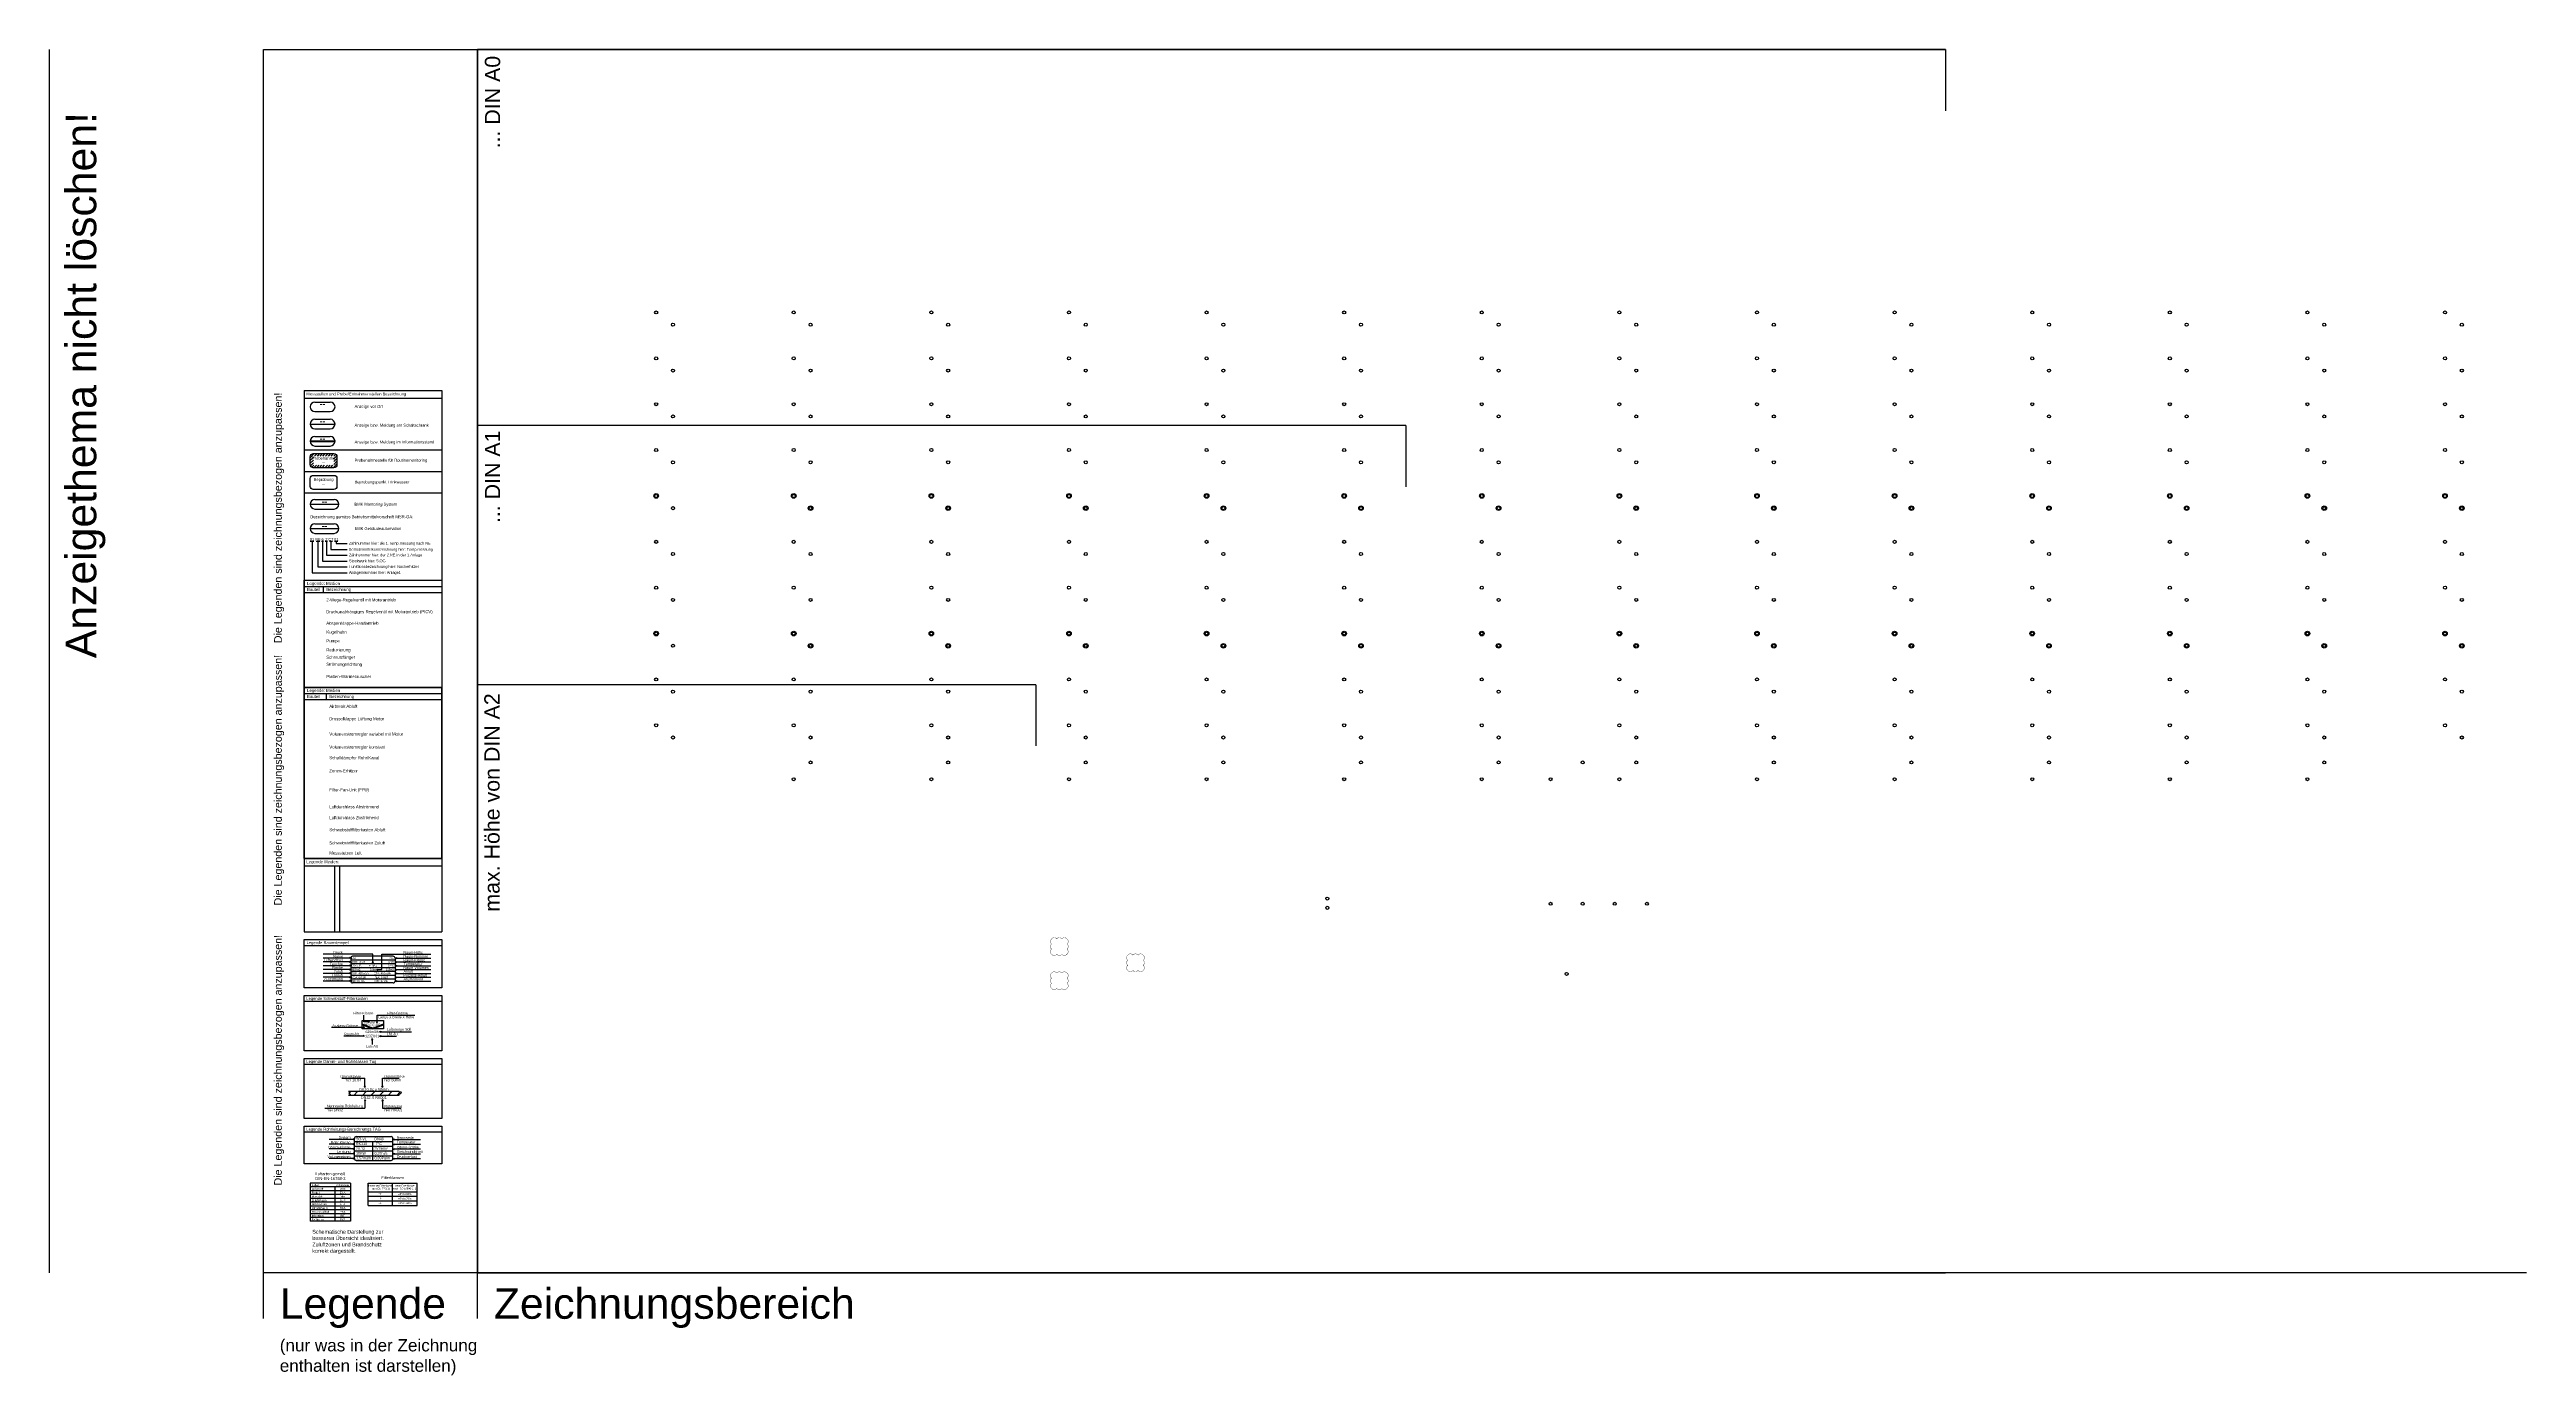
# Model space of a CAD drawing. Header units: millimetres. Extents: x -20848 to 128068, y -3359 to 40000.
# Drawn here: x -14000 to 67000, y -3359 to 40000 of the extents above; entities that cross this region are included whole.
import ezdxf
from ezdxf.enums import TextEntityAlignment as Align

# ---------------------------------------------------------------- set-up
doc = ezdxf.new("R2010")
doc.units = ezdxf.units.MM
doc.header["$LTSCALE"] = 0.5
doc.layers.get('0').update_dxf_attribs({"lineweight": 18})
for name, color, linetype in [('ADM_Marke', 1, 'Continuous'), ('NA_BYPASS', 4, 'Continuous'), ('NA_OFFENE_ENDEN', 1, 'Continuous'), ('NA_TEILSTRECKEN', 30, 'Continuous'), ('NA_VERZWEIGUNGEN', 3, 'Continuous'), ('Z_Legende', 3, 'Continuous')]:
    doc.layers.add(name, color=color, linetype=linetype)
doc.layers.add('Z_Ansichtsfenster', color=9, linetype='Continuous', plot=False)
doc.layers.add('Z_Symbol-Beschriftungen', color=3, linetype='Continuous', lineweight=25)
doc.styles.add('Arial', font='arial.ttf')
doc.styles.add('Roche_SchemaLegende_1', font='arial.ttf', dxfattribs={"height": 100})
doc.styles.add('RomanS', font='romans.shx')

# ---------------------------------------------------------------- blocks, each defined once
blk = doc.blocks.new('Zeichnungsbereich im Modell')
at = {"transparency": 33554687}
for p, q in [((-14000, 0), (-14000, 40000)), ((-7000, 40000), (48000, 40000)), ((-7000, -1500), (-7000, 40000)), ((48000, 40000), (0, 40000)), ((0, 40000), (0, 0)), ((0, -1500), (0, 40000)), ((48000, 40000), (48000, 38000)), ((30354, 27703), (0, 27703)), ((30354, 27703), (30354, 25703)), ((18249, 19228), (0, 19228)), ((18249, 19228), (18249, 17228)), ((67000, 0), (-7000, 0)), ((0, 0), (48000, 0))]:
    blk.add_line(p, q, dxfattribs=at)
at = {"transparency": 33554687, "attachment_point": 1, "rotation": 90, "style": 'Arial'}
for s, width, insert, char_height in [('... DIN A0', 7347.63, (236, 36767), 500), ('Anzeigethema nicht löschen!', 21130, (-13471, 20096), 1000), ('... DIN A1', 6966.75, (236, 24515), 500), ('max. Höhe von DIN A2', 7424.9, (218, 11807), 500)]:
    blk.add_mtext_dynamic_manual_height_columns(s, width=width, gutter_width=4, heights=[0], dxfattribs=dict(at, insert=insert, char_height=char_height))
at = {"transparency": 33554687, "char_height": 1000, "attachment_point": 1, "style": 'Arial'}
for s, width, insert in [('Legende\\P\\pxsm1;{\\H0.4x;(nur was in der Zeichnung enthalten ist darstellen)}', 6471, (-6471, -505)), ('Zeichnungsbereich', 6107, (529, -505))]:
    blk.add_mtext_dynamic_manual_height_columns(s, width=width, gutter_width=4, heights=[0], dxfattribs=dict(at, insert=insert))
blk = doc.blocks.new('TAGProbeNahme_01_01')
h = blk.add_hatch()
h.set_pattern_fill('ANSI31', color=10, scale=0.16, style=0)
h.set_pattern_definition([(45, (3978.3402, -603.20973), (-0.359210245, 0.359210245), [])])
h.paths.add_polyline_path([(2.7, 1.84), (-2.7, 1.84, 0.414214), (-3.5, 1.04), (-3.5, -1.04, 0.414214), (-2.7, -1.84), (2.7, -1.84, 0.414214), (3.5, -1.04), (3.5, 1.04, 0.414214)])
h.paths.add_polyline_path([(2.66, 1.2), (2.66, -1.2), (-2.66, -1.2), (-2.66, 1.2)], flags=16)
at = {"color": 10}
blk.add_lwpolyline([(-2.7, 1.84), (2.7, 1.84, -0.414214), (3.5, 1.04), (3.5, -1.04, -0.414214), (2.7, -1.84), (-2.7, -1.84, -0.414214), (-3.5, -1.04), (-3.5, 1.04, -0.414214)], format="xyb", close=True, dxfattribs=at)
at = {"color": 10, "insert": (0, 0.64), "char_height": 0.76, "attachment_point": 5, "style": 'Arial'}
blk.add_mtext('{\\W0.8;Probenahme}', dxfattribs=at)
at = {"color": 10, "style": 'Arial'}
blk.add_attdef('TAGPROBENAHME:POSNR', text='', height=0.76, dxfattribs=at).set_placement((0, -0.46), align=Align.MIDDLE_CENTER)
blk = doc.blocks.new('*U340')
at = {"layer": 'Z_Symbol-Beschriftungen', "color": 3, "linetype": 'Continuous', "lineweight": 25, "transparency": 33554687}
ref = blk.add_blockref('TAGProbeNahme_01_01', (0, 0), dxfattribs=dict(at, xscale=125, yscale=125, zscale=125))
ref.add_attrib('TAGPROBENAHME:POSNR', '--', dxfattribs={"layer": '0', "color": 10, "transparency": 33554687, "height": 95, "style": 'Arial'}).set_placement((0, -58), align=Align.MIDDLE_CENTER)
blk = doc.blocks.new('TAGMonitoringBMK_01_01')
at = {"color": 142, "transparency": 33554687}
for p, q in [((-3.75, 0), (3.75, 0)), ((-2.5, 1.26), (2.5, 1.26)), ((-2.5, -1.24), (2.5, -1.24))]:
    blk.add_line(p, q, dxfattribs=at)
for centre, start, end in [((-2.5, 0.01), 90, 270), ((2.5, 0.01), 270, 90)]:
    blk.add_arc(centre, 1.25, start, end, dxfattribs=at)
at = {"color": 142, "transparency": 33554687, "style": 'Arial'}
for tag, p in [('TAGBMKMONITORING:FUNKTION', (0, 0.63)), ('TAGBMKMONITORING:ZAEHLNR', (0, -0.62))]:
    blk.add_attdef(tag, text='', height=0.65, dxfattribs=at).set_placement(p, align=Align.MIDDLE_CENTER)
blk = doc.blocks.new('*U341')
at = {"layer": 'Z_Symbol-Beschriftungen', "color": 3, "linetype": 'Continuous', "lineweight": 25, "transparency": 33554687}
ref = blk.add_blockref('TAGMonitoringBMK_01_01', (-569, 0), dxfattribs=dict(at, xscale=125, yscale=125, zscale=125))
ref.add_attrib('TAGBMKMONITORING:FUNKTION', '--', dxfattribs={"layer": '0', "color": 142, "transparency": 33554687, "height": 81.2, "style": 'RomanS'}).set_placement((-569, 79), align=Align.MIDDLE_CENTER)
blk = doc.blocks.new('TAGGebauedeBMK_01_01')
at = {"color": 20, "transparency": 33554687}
for p, q in [((-3.75, 0), (3.75, 0)), ((-2.5, 1.26), (2.5, 1.26)), ((-2.5, -1.24), (2.5, -1.24))]:
    blk.add_line(p, q, dxfattribs=at)
for centre, start, end in [((-2.5, 0.01), 90, 270), ((2.5, 0.01), 270, 90)]:
    blk.add_arc(centre, 1.25, start, end, dxfattribs=at)
at = {"color": 20, "transparency": 33554687, "style": 'Arial'}
for tag, p in [('TAGBMKGEBAUEDE:FUNKTION', (0, 0.63)), ('TAGBMKGEBAUEDE:ZAEHLNR', (0, -0.62))]:
    blk.add_attdef(tag, text='', height=0.65, dxfattribs=at).set_placement(p, align=Align.MIDDLE_CENTER)
blk = doc.blocks.new('*U342')
at = {"layer": 'Z_Symbol-Beschriftungen', "color": 3, "linetype": 'Continuous', "lineweight": 25, "transparency": 33554687}
ref = blk.add_blockref('TAGGebauedeBMK_01_01', (-569, 0), dxfattribs=dict(at, xscale=125, yscale=125, zscale=125))
ref.add_attrib('TAGBMKGEBAUEDE:FUNKTION', '--', dxfattribs={"layer": '0', "color": 20, "transparency": 33554687, "height": 81.2, "style": 'RomanS'}).set_placement((-569, 79), align=Align.MIDDLE_CENTER)
blk = doc.blocks.new('TAGProzessBMK_01_03')
at = {"color": 3, "transparency": 33554687}
for p, q in [((-3.25, 0.1), (3.25, 0.1)), ((-2, 1.25), (2, 1.25)), ((-3.25, -0.1), (3.25, -0.1)), ((-2, -1.25), (2, -1.25))]:
    blk.add_line(p, q, dxfattribs=at)
for centre, start, end in [((-2, 0), 90, 270), ((2, 0), 270, 90)]:
    blk.add_arc(centre, 1.25, start, end, dxfattribs=at)
at = {"color": 3, "transparency": 33554687, "style": 'Arial'}
for tag, p in [('TAGBMKPROZESS:FUNKTION', (0, 0.62)), ('TAGBMKPROZESS:ZAEHLNR', (0, -0.62))]:
    blk.add_attdef(tag, text='', height=0.65, dxfattribs=at).set_placement(p, align=Align.MIDDLE_CENTER)
blk = doc.blocks.new('*U343')
at = {"layer": 'Z_Symbol-Beschriftungen', "color": 3, "linetype": 'Continuous', "lineweight": 25, "transparency": 33554687}
ref = blk.add_blockref('TAGProzessBMK_01_03', (-506.25, 0), dxfattribs=dict(at, xscale=125, yscale=125, zscale=125))
ref.add_attrib('TAGBMKPROZESS:FUNKTION', '--', dxfattribs={"layer": '0', "color": 3, "transparency": 33554687, "height": 81.25, "style": 'RomanS'}).set_placement((-506.25, 78.125), align=Align.MIDDLE_CENTER)
blk = doc.blocks.new('TAGProzessBMK_01_02')
at = {"color": 3, "transparency": 33554687}
for p, q in [((-3.25, 0), (3.25, 0)), ((-2, 1.25), (2, 1.25)), ((-2, -1.25), (2, -1.25))]:
    blk.add_line(p, q, dxfattribs=at)
for centre, start, end in [((-2, 0), 90, 270), ((2, 0), 270, 90)]:
    blk.add_arc(centre, 1.25, start, end, dxfattribs=at)
at = {"color": 3, "transparency": 33554687, "style": 'Arial'}
for tag, p in [('TAGBMKPROZESS:FUNKTION', (0, 0.625)), ('TAGBMKPROZESS:ZAEHLNR', (0, -0.625))]:
    blk.add_attdef(tag, text='', height=0.65, dxfattribs=at).set_placement(p, align=Align.MIDDLE_CENTER)
blk = doc.blocks.new('*U344')
at = {"layer": 'Z_Symbol-Beschriftungen', "color": 3, "linetype": 'Continuous', "lineweight": 25, "transparency": 33554687}
ref = blk.add_blockref('TAGProzessBMK_01_02', (-506.25, 0), dxfattribs=dict(at, xscale=125, yscale=125, zscale=125))
ref.add_attrib('TAGBMKPROZESS:FUNKTION', '--', dxfattribs={"layer": '0', "color": 3, "transparency": 33554687, "height": 81.25, "style": 'RomanS'}).set_placement((-506.25, 78.125), align=Align.MIDDLE_CENTER)
blk = doc.blocks.new('TAGProzessBMK_01_01')
at = {"color": 3, "transparency": 33554687}
for p, q in [((-2, 1.25), (2, 1.25)), ((-2, -1.25), (2, -1.25))]:
    blk.add_line(p, q, dxfattribs=at)
for centre, start, end in [((-2, 0), 90, 270), ((2, 0), 270, 90)]:
    blk.add_arc(centre, 1.25, start, end, dxfattribs=at)
at = {"color": 3, "transparency": 33554687, "style": 'Arial'}
for tag, p in [('TAGBMKPROZESS:FUNKTION', (0, 0.625)), ('TAGBMKPROZESS:ZAEHLNR', (0, -0.625))]:
    blk.add_attdef(tag, text='', height=0.65, dxfattribs=at).set_placement(p, align=Align.MIDDLE_CENTER)
blk = doc.blocks.new('*U345')
at = {"layer": 'Z_Symbol-Beschriftungen', "color": 3, "linetype": 'Continuous', "lineweight": 25, "transparency": 33554687}
ref = blk.add_blockref('TAGProzessBMK_01_01', (-506.25, 0), dxfattribs=dict(at, xscale=125, yscale=125, zscale=125))
ref.add_attrib('TAGBMKPROZESS:FUNKTION', '--', dxfattribs={"layer": '0', "color": 3, "transparency": 33554687, "height": 81.25, "style": 'RomanS'}).set_placement((-506.25, 78.125), align=Align.MIDDLE_CENTER)
blk = doc.blocks.new('TAGBeprobungTrinkwasser_01_01')
at = {"color": 70, "transparency": 33554687}
blk.add_lwpolyline([(-2.7, 1.84), (2.7, 1.84, -0.414214), (3.5, 1.04), (3.5, -1.04, -0.414214), (2.7, -1.84), (-2.7, -1.84, -0.414214), (-3.5, -1.04), (-3.5, 1.04, -0.414214)], format="xyb", close=True, dxfattribs=at)
at = {"color": 70, "transparency": 33554687, "insert": (0, 0.64), "char_height": 0.76, "attachment_point": 5, "style": 'Arial'}
blk.add_mtext('{\\W0.8;Beprobung}', dxfattribs=at)
at = {"color": 70, "transparency": 33554687, "style": 'Arial'}
blk.add_attdef('BeprobungspunktTrinkwasser:POSNR', text='', height=0.76, dxfattribs=at).set_placement((0, -0.46), align=Align.MIDDLE_CENTER)
blk = doc.blocks.new('LegendeRaumstempel')
at = {"layer": 'Z_Legende', "color": 3, "linetype": 'Continuous', "lineweight": -3, "transparency": 33554687}
blk.add_line((4500, 1373), (0, 1373), dxfattribs=at)
at = {"layer": 'Z_Legende', "color": 3, "transparency": 33554687}
for p, q in [((2250, 1093), (623, 1093)), ((1482, 968), (623, 968)), ((1482, 843), (623, 843)), ((1525, 968), (1482, 985)), ((1482, 985), (1482, 951)), ((1525, 968), (1482, 951)), ((1525, 843), (1482, 860)), ((1482, 860), (1482, 826)), ((1525, 843), (1482, 826)), ((1525, 968), (1525, 218)), ((2975, 905), (1525, 905)), ((2912, 1030), (1587, 1030)), ((2250, 793), (2233, 836)), ((2267, 836), (2233, 836)), ((2250, 836), (2250, 1093)), ((2250, 793), (2267, 836)), ((2540, 1093), (4143, 1093)), ((2540, 593), (2540, 1093)), ((2975, 968), (3018, 985)), ((2975, 968), (3018, 951)), ((2975, 968), (2975, 218)), ((2975, 843), (3018, 860)), ((2975, 843), (3018, 826)), ((3018, 985), (3018, 951)), ((3018, 968), (4143, 968)), ((3018, 860), (3018, 826)), ((3018, 843), (4143, 843)), ((1482, 718), (623, 718)), ((1482, 593), (623, 593)), ((1482, 468), (623, 468)), ((1482, 343), (623, 343)), ((1482, 218), (623, 218)), ((1525, 718), (1482, 735)), ((1482, 735), (1482, 701)), ((1525, 718), (1482, 701)), ((1525, 593), (1482, 610)), ((1482, 610), (1482, 576)), ((1525, 593), (1482, 576)), ((1525, 468), (1482, 485)), ((1482, 485), (1482, 451)), ((1525, 468), (1482, 451)), ((1525, 343), (1482, 360)), ((1482, 360), (1482, 326)), ((1525, 343), (1482, 326)), ((1525, 218), (1482, 235)), ((1482, 235), (1482, 201)), ((1525, 218), (1482, 201)), ((2975, 780), (1525, 780)), ((2975, 655), (1525, 655)), ((2975, 530), (1525, 530)), ((2975, 405), (1525, 405)), ((2975, 280), (1525, 280)), ((2912, 155), (1587, 155)), ((2365, 593), (2408, 610)), ((2365, 593), (2408, 576)), ((2408, 610), (2408, 576)), ((2408, 593), (2540, 593)), ((2975, 718), (3018, 735)), ((2975, 718), (3018, 701)), ((2975, 593), (3018, 610)), ((2975, 593), (3018, 576)), ((2975, 468), (3018, 485)), ((2975, 468), (3018, 451)), ((2975, 343), (3018, 360)), ((2975, 343), (3018, 326)), ((2975, 218), (3018, 235)), ((2975, 218), (3018, 201)), ((3018, 735), (3018, 701)), ((3018, 718), (4143, 718)), ((3018, 610), (3018, 576)), ((3018, 593), (4143, 593)), ((3018, 485), (3018, 451)), ((3018, 468), (4143, 468)), ((3018, 360), (3018, 326)), ((3018, 343), (4143, 343)), ((3018, 235), (3018, 201)), ((3018, 218), (4143, 218))]:
    blk.add_line(p, q, dxfattribs=at)
at = {"layer": 'Z_Legende', "color": 3, "linetype": 'Continuous', "lineweight": -3, "transparency": 33554687}
blk.add_lwpolyline([(0, 1573), (4500, 1573), (4500, 0), (0, 0)], close=True, dxfattribs=at)
at = {"layer": 'Z_Legende', "color": 3, "transparency": 33554687}
for centre, start, end in [((1587, 968), 90, 180), ((2912, 968), 0, 90), ((1587, 218), 180, 270), ((2912, 218), 270, 0)]:
    blk.add_arc(centre, 62.5, start, end, dxfattribs=at)
at = {"layer": 'Z_Legende', "color": 3, "linetype": 'Continuous', "lineweight": -3, "transparency": 33554687, "style": 'Arial'}
blk.add_text('Legende Raumstempel', height=95, dxfattribs=at).set_placement((82, 1473), align=Align.MIDDLE_LEFT)
at = {"layer": 'Z_Legende', "color": 3, "transparency": 33554687, "style": 'Arial'}
for s, height, p in [('Luftwechsel', 85, (1269, 905)), ('Feuchte', 85, (1269, 780)), ('Name', 85, (1269, 1030)), ('Druck', 85, (1264, 1155)), ('CNC', 62.5, (2936, 843)), ('005', 62.5, (2936, 968)), ('Zuströmung', 85, (1269, 280)), ('Fläche', 85, (1269, 655)), ('Umluft', 85, (1269, 405)), ('Zuluft', 85, (1269, 530)), ('135m3', 62.5, (2936, 593)), ('22°C', 62.5, (2936, 718))]:
    blk.add_text(s, height=height, dxfattribs=at).set_placement(p, align=Align.MIDDLE_RIGHT)
for s, height, p in [('ACR:  3 1/h', 62.5, (1550, 843)), ('Flur', 62.5, (1550, 968)), ('Temperatur', 85, (3252, 780)), ('Raum-Höhe', 85, (3252, 1155)), ('Raum-Nummer', 85, (3252, 1030)), ('Raum-Klasse', 85, (3252, 905)), ('45,0m2', 62.5, (1550, 593)), ('55%%% r.F.', 62.5, (1550, 718)), ('SUP: 405m3/h', 62.5, (1550, 468)), ('RCA: 0m3/h ', 62.5, (1550, 343)), ('INF: 0m3/h ', 62.5, (1550, 218)), ('ETA: 405m3/h', 62.5, (2287, 468)), ('PEA: 0m3/h', 62.5, (2287, 343)), ('EXF: 0m3/h', 62.5, (2287, 218)), ('Abluft', 85, (3252, 530)), ('Abströmung', 85, (3252, 280)), ('Raum-Volumen', 85, (3252, 655)), ('Prozess-Abluft', 85, (3252, 405))]:
    blk.add_text(s, height=height, dxfattribs=at).set_placement(p, align=Align.MIDDLE_LEFT)
for s, p in [('+16Pa', (2250, 718)), ('3,0m', (2250, 593))]:
    blk.add_text(s, height=62.5, dxfattribs=at).set_placement(p, align=Align.MIDDLE_CENTER)
blk = doc.blocks.new('LegendeSchwebstofffilterkasten')
at = {"layer": 'Z_Legende', "color": 3, "linetype": 'Continuous', "lineweight": -3, "transparency": 33554687}
blk.add_line((4500, 1612), (0, 1612), dxfattribs=at)
at = {"layer": 'Z_Legende', "color": 3, "transparency": 33554687}
for p, q in [((1953, 944), (1953, 1169)), ((2093, 944), (1953, 944)), ((2136, 944), (2093, 961)), ((2093, 961), (2093, 928)), ((2136, 944), (2093, 928)), ((2388, 905), (2371, 949)), ((2371, 949), (2405, 949)), ((2388, 1169), (3626, 1169)), ((2388, 949), (2388, 1169)), ((2388, 905), (2405, 949)), ((1937, 762), (902, 762)), ((1937, 483), (1297, 483)), ((1980, 762), (1937, 778)), ((1937, 778), (1937, 745)), ((1980, 762), (1937, 745)), ((1980, 483), (1937, 500)), ((1937, 500), (1937, 467)), ((1980, 483), (1937, 467)), ((2225, 406), (2208, 363)), ((2208, 363), (2242, 363)), ((2225, 406), (2242, 363)), ((2225, 363), (2225, 208)), ((2470, 620), (2513, 637)), ((2470, 620), (2513, 604)), ((2470, 483), (2513, 500)), ((2470, 483), (2513, 467)), ((2513, 637), (2513, 604)), ((2513, 620), (3513, 620)), ((2513, 500), (2513, 467)), ((2513, 483), (3022, 483))]:
    blk.add_line(p, q, dxfattribs=at)
at = {"layer": 'Z_Legende', "color": 3, "linetype": 'Continuous', "lineweight": -3, "transparency": 33554687}
blk.add_lwpolyline([(0, 1812), (4500, 1812), (4500, 0), (0, 0)], close=True, dxfattribs=at)
at = {"layer": 'Z_Legende', "color": 253, "transparency": 33554687}
for points in [[(1900, 988), (2600, 988), (2600, 713), (1900, 713), (1900, 988)], [(1900, 882), (2250, 745), (2600, 882)], [(1900, 850), (2250, 713), (2600, 850)]]:
    blk.add_lwpolyline(points, dxfattribs=at)
at = {"layer": 'Z_Legende', "color": 3, "linetype": 'Continuous', "lineweight": -3, "transparency": 33554687, "style": 'Arial'}
blk.add_text('Legende Schwebstoff-Filterkasten', height=95, dxfattribs=at).set_placement((75, 1709), align=Align.MIDDLE_LEFT)
at = {"layer": 'Z_Legende', "color": 3, "transparency": 33554687, "style": 'Arial'}
for s, p in [('Auslass-Grösse', (1761, 823)), ('Raum-Nr.', (1828, 545))]:
    blk.add_text(s, height=85, dxfattribs=at).set_placement(p, align=Align.MIDDLE_RIGHT)
for s, height, p in [('Filter-Klasse ', 85, (1953, 1231)), ('797x797x105', 62.5, (2225, 852)), ('H14', 62.5, (2225, 937)), ('123ZU01', 80, (2225, 483)), ('600m3/h', 80, (2225, 620)), ('Luft-Art', 85, (2225, 148)), ('800x800', 62.5, (2225, 762))]:
    blk.add_text(s, height=height, dxfattribs=at).set_placement(p, align=Align.MIDDLE_CENTER)
for s, p in [('Länge x Breite x Höhe', (2428, 1108)), ('Filter-Grösse', (2708, 1231)), ('Luftmenge Soll', (2708, 705)), ('Lfd.-Nr.', (2708, 545))]:
    blk.add_text(s, height=85, dxfattribs=at).set_placement(p, align=Align.MIDDLE_LEFT)
blk = doc.blocks.new('LegendeDämmRohrklassenTag')
at = {"layer": 'Z_Legende', "color": 3, "linetype": 'Continuous', "lineweight": -3, "transparency": 33554687}
blk.add_line((4500, 1762), (0, 1762), dxfattribs=at)
at = {"layer": 'Z_Legende', "color": 3, "transparency": 33554687}
for p, q in [((1238, 1311), (1992, 1311)), ((1992, 1014), (1975, 1057)), ((1975, 1057), (2008, 1057)), ((1992, 1057), (1992, 1311)), ((1992, 1014), (2008, 1057)), ((2565, 1014), (2548, 1057)), ((2548, 1057), (2581, 1057)), ((2565, 1057), (2565, 1311)), ((2565, 1311), (3110, 1311)), ((2565, 1014), (2581, 1057)), ((683, 337), (1992, 337)), ((1992, 616), (1975, 573)), ((1975, 573), (2008, 573)), ((1992, 616), (2008, 573)), ((1992, 573), (1992, 337)), ((2565, 616), (2548, 573)), ((2548, 573), (2581, 573)), ((2565, 616), (2581, 573)), ((2565, 573), (2565, 337)), ((2565, 337), (3164, 337))]:
    blk.add_line(p, q, dxfattribs=at)
at = {"layer": 'Z_Legende', "transparency": 33554687}
for p, q in [((3111, 877), (1452, 877)), ((1465, 872), (1471, 877)), ((1626, 752), (1751, 877)), ((1907, 752), (2032, 877)), ((2187, 752), (2313, 877)), ((2468, 752), (2593, 877)), ((2749, 752), (2874, 877)), ((3029, 752), (3147, 870)), ((3111, 752), (1452, 752)), ((1453, 752), (1453, 753))]:
    blk.add_line(p, q, dxfattribs=at)
at = {"layer": 'Z_Legende', "color": 3, "linetype": 'Continuous', "lineweight": -3, "transparency": 33554687}
blk.add_lwpolyline([(0, 1962), (4500, 1962), (4500, 0), (0, 0)], close=True, dxfattribs=at)
at = {"layer": 'Z_Legende', "transparency": 33554687}
for points in [[(1452, 877), (1546, 844), (1369, 815), (1578, 786), (1452, 752)], [(3111, 877), (3295, 848), (3056, 782), (3111, 752)]]:
    blk.add_open_spline(points, degree=3, dxfattribs=at)
at = {"layer": 'Z_Legende', "color": 3, "linetype": 'Continuous', "lineweight": -3, "transparency": 33554687, "style": 'Arial'}
blk.add_text('Legende Dämm- und Rohrklassen Tag', height=95, dxfattribs=at).set_placement((75, 1859), align=Align.MIDDLE_LEFT)
at = {"layer": 'Z_Legende', "color": 3, "transparency": 33554687, "char_height": 85, "style": 'Arial'}
for s, insert, width, attachment_point in [('{\\W0.9;Dämmklasse}', (1866, 1370), 928.9, 6), ('{\\W0.9;hier 10.04}', (1866, 1252), 574.79, 6), ('{\\W0.9;hier 50mm}', (2629, 1252), 817.42, 4), ('{\\W0.9;Dämmstärke}', (2629, 1370), 788.42, 4), ('{\\W0.9;hier DN32}', (747, 278), 928.9, 4), ('{\\W0.9;Nennweite Rohrleitung}', (747, 395), 1372.36, 4), ('{\\W0.9;hier RK001}', (2629, 278), 928.9, 4), ('{\\W0.9;Rohrklasse}', (2629, 395), 1047.69, 4)]:
    blk.add_mtext(s, dxfattribs=dict(at, insert=insert, width=width, attachment_point=attachment_point))
at = {"layer": 'Z_Legende', "transparency": 33554687, "char_height": 90, "width": 1441.67, "attachment_point": 5, "style": 'Arial'}
for s, insert in [('{\\W0.9;DK10.04 x 50mm}', (2282, 946)), ('{\\W0.9;DN32 X RK001}', (2282, 683))]:
    blk.add_mtext(s, dxfattribs=dict(at, insert=insert))
blk = doc.blocks.new('LegendeRohrleitungsBerechnungsTag')
at = {"layer": 'Z_Legende', "color": 3, "linetype": 'Continuous', "lineweight": -3, "transparency": 33554687}
blk.add_line((4500, 1034), (0, 1034), dxfattribs=at)
at = {"layer": 'Z_Legende', "color": 3, "transparency": 33554687}
for p, q in [((1644, 798), (1601, 814)), ((1601, 814), (1601, 781)), ((2906, 798), (2949, 814)), ((2949, 814), (2949, 781)), ((1601, 798), (823, 798)), ((1601, 641), (823, 641)), ((1601, 485), (823, 485)), ((1601, 329), (823, 329)), ((1601, 173), (823, 173)), ((1644, 798), (1601, 781)), ((1644, 641), (1601, 658)), ((1601, 658), (1601, 625)), ((1644, 641), (1601, 625)), ((1644, 485), (1601, 502)), ((1601, 502), (1601, 469)), ((1644, 485), (1601, 469)), ((1644, 329), (1601, 346)), ((1601, 346), (1601, 312)), ((1644, 329), (1601, 312)), ((1644, 173), (1601, 189)), ((1601, 189), (1601, 156)), ((1644, 173), (1601, 156)), ((2906, 798), (2949, 781)), ((2906, 641), (2949, 658)), ((2906, 641), (2949, 625)), ((2906, 485), (2949, 502)), ((2906, 485), (2949, 469)), ((2906, 329), (2949, 346)), ((2906, 329), (2949, 312)), ((2906, 173), (2949, 189)), ((2906, 173), (2949, 156)), ((2949, 798), (3809, 798)), ((2949, 658), (2949, 625)), ((2949, 641), (3809, 641)), ((2949, 502), (2949, 469)), ((2949, 485), (3809, 485)), ((2949, 346), (2949, 312)), ((2949, 329), (3809, 329)), ((2949, 189), (2949, 156)), ((2949, 173), (3809, 173))]:
    blk.add_line(p, q, dxfattribs=at)
at = {"layer": 'Z_Legende', "transparency": 33554687}
for p, q in [((1644, 173), (1644, 829)), ((1706, 891), (2844, 891)), ((2906, 173), (2906, 829)), ((2906, 173), (2906, 829)), ((1644, 735), (2906, 735)), ((1644, 579), (2906, 579)), ((1644, 423), (2906, 423)), ((1644, 266), (2906, 266)), ((1706, 110), (2844, 110)), ((2250, 110), (2250, 735))]:
    blk.add_line(p, q, dxfattribs=at)
at = {"layer": 'Z_Legende', "color": 3, "linetype": 'Continuous', "lineweight": -3, "transparency": 33554687}
blk.add_lwpolyline([(0, 1234), (4500, 1234), (4500, 0), (0, 0)], close=True, dxfattribs=at)
at = {"layer": 'Z_Legende', "transparency": 33554687}
for centre, start, end in [((1706, 829), 90, 180), ((2844, 829), 0, 90), ((1706, 173), 180, 270), ((2844, 173), 270, 0)]:
    blk.add_arc(centre, 62.5, start, end, dxfattribs=at)
at = {"layer": 'Z_Legende', "color": 3, "linetype": 'Continuous', "lineweight": -3, "transparency": 33554687, "style": 'Arial'}
blk.add_text('Legende Rohrleitungs-Berechnungs TAG ', height=95, dxfattribs=at).set_placement((75, 1132), align=Align.MIDDLE_LEFT)
at = {"layer": 'Z_Legende', "transparency": 33554687, "style": 'Arial'}
blk.add_text('SO-VL', height=85, dxfattribs=at).set_placement((1876, 813), align=Align.MIDDLE_CENTER)
for s, p in [('DN40', (2302, 813)), ('20.13', (1696, 501)), ('10KW', (1696, 345)), ('1,57m3/h', (1696, 188)), ('RK110', (1696, 657)), ('-7°C', (2302, 657)), ('0,37m/s', (2302, 345)), ('0,89Pa/m', (2302, 188)), ('2x19mm', (2302, 501))]:
    blk.add_text(s, height=85, dxfattribs=at).set_placement(p, align=Align.MIDDLE_LEFT)
at = {"layer": 'Z_Legende', "color": 3, "transparency": 33554687, "char_height": 85, "width": 977.99, "style": 'Arial'}
for s, insert, attachment_point in [('{\\W0.9;System}', (1517, 856), 6), ('{\\W0.9;Nennweite}', (3033, 856), 4), ('{\\W0.9;Volumenstrom}', (1517, 232), 6), ('{\\W0.9;Dämm-Klasse}', (1517, 544), 6), ('{\\W0.9;Rohr-Klasse}', (1517, 700), 6), ('{\\W0.9;Leistung}', (1517, 388), 6), ('{\\W0.9;Temperatur}', (3033, 700), 4), ('{\\W0.9;Geschwindigkeit}', (3033, 388), 4), ('{\\W0.9;Dämm-Stärke}', (3033, 544), 4), ('{\\W0.9;Druckverlust}', (3033, 232), 4)]:
    blk.add_mtext(s, dxfattribs=dict(at, insert=insert, attachment_point=attachment_point))
blk = doc.blocks.new('eaklLeg-eakl3', base_point=(-5676, 22643))
at = {"layer": 'Z_Legende', "linetype": 'Continuous', "transparency": 33554687}
for p, q in [((-5676, 22443), (-1176, 22443)), ((-5676, 22243), (-1176, 22243)), ((-5049, 22443), (-5049, 22243))]:
    blk.add_line(p, q, dxfattribs=at)
blk.add_lwpolyline([(-5676, 22643), (-1176, 22643), (-1176, 19142), (-5676, 19142)], close=True, dxfattribs=at)
at = {"layer": 'Z_Legende', "transparency": 33554687, "style": 'Arial'}
for s, p in [('Legende: Medien', (-5576, 22493)), ('Bauteil', (-5576, 22293)), ('2-Wege-Regelventil mit Motorantrieb', (-4949, 21954)), ('Bezeichnung', (-4949, 22293)), ('Absperrklappe-Handantrieb', (-4949, 21189)), ('Druckunabhängiges Regelventil mit Motorantrieb (PICV)', (-4949, 21567)), ('Kugelhahn', (-4949, 20903)), ('Pumpe', (-4949, 20610)), ('Reduzierung', (-4949, 20316)), ('Schmutzfänger', (-4949, 20078)), ('Strömungsrichtung', (-4949, 19847)), ('Platten-Wärmetauscher', (-4949, 19445))]:
    blk.add_text(s, height=100, dxfattribs=at).set_placement(p)
blk = doc.blocks.new('eaklLeg-eakl4', base_point=(-5676, 18692))
at = {"layer": 'Z_Legende', "linetype": 'Continuous', "transparency": 33554687}
for p, q in [((-5676, 18492), (-1177, 18492)), ((-5676, 18292), (-1177, 18292)), ((-4950, 18492), (-4950, 18292))]:
    blk.add_line(p, q, dxfattribs=at)
blk.add_lwpolyline([(-5676, 18692), (-1177, 18692), (-1177, 13100), (-5676, 13100)], close=True, dxfattribs=at)
at = {"layer": 'Z_Legende', "transparency": 33554687, "style": 'Arial'}
for s, p in [('Legende: Medien', (-5576, 18542)), ('Bauteil', (-5576, 18342)), ('Airbreak Abluft', (-4850, 18023)), ('Bezeichnung', (-4850, 18342)), ('Volumenstromregler variabel mit Motor', (-4850, 17117)), ('Drosselklappe Lüftung Motor', (-4850, 17617)), ('Volumenstromregler konstant', (-4850, 16692)), ('Schalldämpfer Rohr/Kanal', (-4850, 16342)), ('Zonen-Erhitzer', (-4850, 15917)), ('Filter-Fan-Unit (FFU)', (-4850, 15292)), ('Luftdurchlass Abströmend', (-4850, 14739)), ('Schwebstofffilterkasten Abluft', (-4850, 13987)), ('Luftdurchlass Zuströmend', (-4850, 14382)), ('Schwebstofffilterkasten Zuluft', (-4850, 13555)), ('Messstutzen Luft', (-4850, 13225))]:
    blk.add_text(s, height=100, dxfattribs=at).set_placement(p)

msp = doc.modelspace()

# ---------------------------------------------------------------- linework, layer by layer
at = {"layer": 'ADM_Marke', "transparency": 33554687}
for points in [[(18771, 10416, 10, 10, 0.5), (18937, 10416, 10, 10, 0.5), (19104, 10416, 10, 10, 0.5), (19271, 10416, 10, 10, 0.5), (19271, 10582, 10, 10, 0.5), (19271, 10749, 10, 10, 0.5), (19271, 10916, 10, 10, 0.5), (19104, 10916, 10, 10, 0.5), (18937, 10916, 10, 10, 0.5), (18771, 10916, 10, 10, 0.5), (18771, 10749, 10, 10, 0.5), (18771, 10582, 10, 10, 0.5)], [(18771, 9299, 10, 10, 0.5), (18937, 9299, 10, 10, 0.5), (19104, 9299, 10, 10, 0.5), (19271, 9299, 10, 10, 0.5), (19271, 9466, 10, 10, 0.5), (19271, 9632, 10, 10, 0.5), (19271, 9799, 10, 10, 0.5), (19104, 9799, 10, 10, 0.5), (18937, 9799, 10, 10, 0.5), (18771, 9799, 10, 10, 0.5), (18771, 9632, 10, 10, 0.5), (18771, 9466, 10, 10, 0.5)], [(21262, 9886, 10, 10, 0.5), (21429, 9886, 10, 10, 0.5), (21595, 9886, 10, 10, 0.5), (21762, 9886, 10, 10, 0.5), (21762, 10052, 10, 10, 0.5), (21762, 10219, 10, 10, 0.5), (21762, 10386, 10, 10, 0.5), (21595, 10386, 10, 10, 0.5), (21429, 10386, 10, 10, 0.5), (21262, 10386, 10, 10, 0.5), (21262, 10219, 10, 10, 0.5), (21262, 10052, 10, 10, 0.5)]]:
    msp.add_lwpolyline(points, format="xyseb", close=True, dxfattribs=at)
at = {"layer": 'NA_BYPASS', "transparency": 33554687}
for centre in [(6387, 31002), (10887, 31002), (15387, 31002), (19887, 31002), (24387, 31002), (28887, 31002), (33387, 31002), (37887, 31002), (42387, 31002), (46887, 31002), (51387, 31002), (55887, 31002), (60387, 31002), (64887, 31002), (35087, 12065), (37187, 12065)]:
    msp.add_circle(centre, 50, dxfattribs=at)
at = {"layer": 'NA_OFFENE_ENDEN', "transparency": 33554687}
msp.add_circle((27784, 11932), 50, dxfattribs=at)
at = {"layer": 'NA_TEILSTRECKEN', "transparency": 33554687}
for centre in [(5837, 25402), (10337, 25402), (14837, 25402), (19337, 25402), (23837, 25402), (28337, 25402), (32837, 25402), (37337, 25402), (41837, 25402), (46337, 25402), (50837, 25402), (55337, 25402), (59837, 25402), (64337, 25402), (10887, 25002), (15387, 25002), (19887, 25002), (24387, 25002), (28887, 25002), (33387, 25002), (37887, 25002), (42387, 25002), (46887, 25002), (51387, 25002), (55887, 25002), (60387, 25002), (64887, 25002), (5837, 20902), (10337, 20902), (10887, 20502), (14837, 20902), (15387, 20502), (19337, 20902), (19887, 20502), (23837, 20902), (24387, 20502), (28337, 20902), (28887, 20502), (32837, 20902), (33387, 20502), (37337, 20902), (37887, 20502), (41837, 20902), (42387, 20502), (46337, 20902), (46887, 20502), (50837, 20902), (51387, 20502), (55337, 20902), (55887, 20502), (59837, 20902), (60387, 20502), (64337, 20902), (64887, 20502)]:
    msp.add_circle(centre, 75, dxfattribs=at)
at = {"layer": 'NA_VERZWEIGUNGEN', "transparency": 33554687}
for centre in [(5837, 31402), (10337, 31402), (14837, 31402), (19337, 31402), (23837, 31402), (28337, 31402), (32837, 31402), (37337, 31402), (41837, 31402), (46337, 31402), (50837, 31402), (55337, 31402), (59837, 31402), (64337, 31402), (5837, 29902), (6387, 29502), (10337, 29902), (10887, 29502), (14837, 29902), (15387, 29502), (19337, 29902), (19887, 29502), (23837, 29902), (24387, 29502), (28337, 29902), (28887, 29502), (32837, 29902), (33387, 29502), (37337, 29902), (37887, 29502), (41837, 29902), (42387, 29502), (46337, 29902), (46887, 29502), (50837, 29902), (51387, 29502), (55337, 29902), (55887, 29502), (59837, 29902), (60387, 29502), (64337, 29902), (64887, 29502), (5837, 28402), (10337, 28402), (14837, 28402), (19337, 28402), (23837, 28402), (28337, 28402), (32837, 28402), (37337, 28402), (41837, 28402), (46337, 28402), (50837, 28402), (55337, 28402), (59837, 28402), (64337, 28402), (6387, 28002), (10887, 28002), (15387, 28002), (19887, 28002), (24387, 28002), (28887, 28002), (33387, 28002), (37887, 28002), (42387, 28002), (46887, 28002), (51387, 28002), (55887, 28002), (60387, 28002), (64887, 28002), (5837, 26902), (10337, 26902), (14837, 26902), (19337, 26902), (23837, 26902), (28337, 26902), (32837, 26902), (37337, 26902), (41837, 26902), (46337, 26902), (50837, 26902), (55337, 26902), (59837, 26902), (64337, 26902), (6387, 26502), (10887, 26502), (15387, 26502), (19887, 26502), (24387, 26502), (28887, 26502), (33387, 26502), (37887, 26502), (42387, 26502), (46887, 26502), (51387, 26502), (55887, 26502), (60387, 26502), (64887, 26502), (5837, 25402), (10337, 25402), (14837, 25402), (19337, 25402), (23837, 25402), (28337, 25402), (32837, 25402), (37337, 25402), (41837, 25402), (46337, 25402), (50837, 25402), (55337, 25402), (59837, 25402), (64337, 25402), (6387, 25002), (10887, 25002), (15387, 25002), (19887, 25002), (24387, 25002), (28887, 25002), (33387, 25002), (37887, 25002), (42387, 25002), (46887, 25002), (51387, 25002), (55887, 25002), (60387, 25002), (64887, 25002), (5837, 23902), (6387, 23502), (10337, 23902), (10887, 23502), (14837, 23902), (15387, 23502), (19337, 23902), (19887, 23502), (23837, 23902), (24387, 23502), (28337, 23902), (28887, 23502), (32837, 23902), (33387, 23502), (37337, 23902), (37887, 23502), (41837, 23902), (42387, 23502), (46337, 23902), (46887, 23502), (50837, 23902), (51387, 23502), (55337, 23902), (55887, 23502), (59837, 23902), (60387, 23502), (64337, 23902), (64887, 23502), (5837, 22402), (6387, 22002), (10337, 22402), (10887, 22002), (14837, 22402), (15387, 22002), (19337, 22402), (19887, 22002), (23837, 22402), (24387, 22002), (28337, 22402), (28887, 22002), (32837, 22402), (33387, 22002), (37337, 22402), (37887, 22002), (41837, 22402), (42387, 22002), (46337, 22402), (46887, 22002), (50837, 22402), (51387, 22002), (55337, 22402), (55887, 22002), (59837, 22402), (60387, 22002), (64337, 22402), (64887, 22002), (5837, 20902), (6387, 20502), (10337, 20902), (10887, 20502), (14837, 20902), (15387, 20502), (19337, 20902), (19887, 20502), (23837, 20902), (24387, 20502), (28337, 20902), (28887, 20502), (32837, 20902), (33387, 20502), (37337, 20902), (37887, 20502), (41837, 20902), (42387, 20502), (46337, 20902), (46887, 20502), (50837, 20902), (51387, 20502), (55337, 20902), (55887, 20502), (59837, 20902), (60387, 20502), (64337, 20902), (64887, 20502), (5837, 19402), (10337, 19402), (14837, 19402), (19337, 19402), (23837, 19402), (28337, 19402), (32837, 19402), (37337, 19402), (41837, 19402), (46337, 19402), (50837, 19402), (55337, 19402), (59837, 19402), (64337, 19402), (6387, 19002), (10887, 19002), (15387, 19002), (19887, 19002), (24387, 19002), (28887, 19002), (33387, 19002), (37887, 19002), (42387, 19002), (46887, 19002), (51387, 19002), (55887, 19002), (60387, 19002), (64887, 19002), (5837, 17902), (10337, 17902), (14837, 17902), (19337, 17902), (23837, 17902), (28337, 17902), (32837, 17902), (37337, 17902), (41837, 17902), (46337, 17902), (50837, 17902), (55337, 17902), (59837, 17902), (64337, 17902), (6387, 17502), (10887, 17502), (15387, 17502), (19887, 17502), (24387, 17502), (28887, 17502), (33387, 17502), (37887, 17502), (42387, 17502), (46887, 17502), (51387, 17502), (55887, 17502), (60387, 17502), (64887, 17502), (10887, 16688), (15387, 16688), (19887, 16688), (24387, 16688), (28887, 16688), (33387, 16688), (36137, 16688), (37887, 16688), (42387, 16688), (46887, 16688), (51387, 16688), (55887, 16688), (60387, 16688), (10337, 16138), (14837, 16138), (19337, 16138), (23837, 16138), (28337, 16138), (32837, 16138), (35087, 16138), (37337, 16138), (41837, 16138), (46337, 16138), (50837, 16138), (55337, 16138), (59837, 16138), (27784, 12236), (36137, 12065), (38237, 12065), (35612, 9773), (35612, 9773)]:
    msp.add_circle(centre, 50, dxfattribs=at)
at = {"layer": 'Z_Legende', "color": 3, "linetype": 'Continuous', "lineweight": -3, "transparency": 33554687}
for p, q in [((-5676, 28847), (-5676, 11144)), ((-5676, 28597), (-1176, 28597)), ((-1176, 28847), (-1176, 11143)), ((-5676, 26910), (-1176, 26910)), ((-5676, 26200), (-1176, 26200)), ((-5676, 25508), (-1176, 25508)), ((-5676, 13551), (-1176, 13551)), ((-5676, 13301), (-1176, 13301)), ((-4676, 13301), (-4676, 11144)), ((-5676, 11144), (-1176, 11143))]:
    msp.add_line(p, q, dxfattribs=at)
at = {"layer": 'Z_Legende', "transparency": 33554687}
for p, q in [((-5676, 28847), (-1176, 28847)), ((-1267, 28597), (-1176, 28597)), ((-4512, 11144), (-4512, 13301))]:
    msp.add_line(p, q, dxfattribs=at)
at = {"layer": 'Z_Legende', "color": 3, "transparency": 33554687}
for p, q in [((-4159, 2931), (-5475, 2931)), ((-5475, 2931), (-5475, 1681)), ((-4159, 2806), (-5475, 2806)), ((-4159, 2681), (-5475, 2681)), ((-4159, 2556), (-5475, 2556)), ((-4159, 2431), (-5475, 2431)), ((-4669, 2806), (-4669, 1681)), ((-4159, 2931), (-4159, 1681)), ((-3581, 2201), (-3581, 2931)), ((-3581, 2931), (-1981, 2931)), ((-3581, 2651), (-1981, 2651)), ((-3581, 2501), (-1981, 2501)), ((-2781, 2201), (-2781, 2931)), ((-1981, 2201), (-1981, 2931)), ((-4159, 2306), (-5475, 2306)), ((-4159, 2181), (-5475, 2181)), ((-4159, 2056), (-5475, 2056)), ((-4159, 1931), (-5475, 1931)), ((-4159, 1806), (-5475, 1806)), ((-4159, 1681), (-5475, 1681)), ((-3581, 2351), (-1981, 2351)), ((-3581, 2201), (-1981, 2201))]:
    msp.add_line(p, q, dxfattribs=at)
at = {"layer": 'Z_Legende', "color": 3, "linetype": 'Continuous', "lineweight": -3, "transparency": 33554687}
for points in [[(-5477, 23928), (-5477, 23918), (-5357, 23918), (-5357, 23928)], [(-5417, 23918), (-5417, 22887), (-4268, 22887)], [(-5284, 23928), (-5284, 23918), (-5164, 23918), (-5164, 23928)], [(-5224, 23918), (-5224, 23079), (-4268, 23079)], [(-5104, 23928), (-5104, 23918), (-5037, 23918), (-5037, 23928)], [(-5070, 23918), (-5070, 23271), (-4268, 23271)], [(-4981, 23928), (-4981, 23918), (-4913, 23918), (-4913, 23928)], [(-4947, 23918), (-4947, 23463), (-4268, 23463)], [(-4849, 23928), (-4849, 23918), (-4745, 23918), (-4745, 23928)], [(-4797, 23918), (-4797, 23655), (-4268, 23655)], [(-4676, 23928), (-4676, 23918), (-4572, 23918), (-4572, 23928)], [(-4624, 23918), (-4624, 23847), (-4268, 23847)]]:
    msp.add_lwpolyline(points, dxfattribs=at)

# ---------------------------------------------------------------- block references
at = {"layer": 'Z_Ansichtsfenster', "transparency": 33554687}
msp.add_blockref('Zeichnungsbereich im Modell', (0, 0), dxfattribs=at)
at = {"layer": 'Z_Legende', "color": 3, "linetype": 'Continuous', "lineweight": 25, "transparency": 33554687}
for name, p in [('*U345', (-4564, 28316)), ('*U344', (-4564, 27753)), ('*U343', (-4564, 27191)), ('*U340', (-5038, 26555)), ('*U341', (-4441, 25130)), ('*U342', (-4438, 24334))]:
    msp.add_blockref(name, p, dxfattribs=at)
at = {"layer": 'Z_Legende', "transparency": 33554687, "xscale": 125, "yscale": 125, "zscale": 125}
msp.add_blockref('TAGBeprobungTrinkwasser_01_01', (-5038, 25845), dxfattribs=at).add_auto_attribs({'BeprobungspunktTrinkwasser:POSNR': '--'})
at = {"layer": 'Z_Legende', "color": 3, "transparency": 33554687}
for name, p in [('eaklLeg-eakl3', (-5676, 22643)), ('eaklLeg-eakl4', (-5676, 19142))]:
    msp.add_blockref(name, p, dxfattribs=at)
at = {"layer": 'Z_Legende', "transparency": 33554687}
for name, p in [('LegendeRaumstempel', (-5676, 9320)), ('LegendeSchwebstofffilterkasten', (-5676, 7258)), ('LegendeDämmRohrklassenTag', (-5676, 5047)), ('LegendeRohrleitungsBerechnungsTag', (-5676, 3562))]:
    msp.add_blockref(name, p, dxfattribs=at)

# ---------------------------------------------------------------- texts
at = {"layer": 'Z_Legende', "color": 3, "linetype": 'Continuous', "lineweight": -3, "transparency": 33554687, "style": 'Arial'}
for s, p in [('Anzeige vor Ort', (-4025, 28330)), ('BMK Montoring System', (-4028, 25130)), ('BMK Gebäudeautomation', (-4025, 24334))]:
    msp.add_text(s, height=95, dxfattribs=at).set_placement(p, align=Align.MIDDLE_LEFT)
at = {"layer": 'Z_Legende', "color": 3, "linetype": 'Continuous', "transparency": 33554687, "style": 'Arial'}
for s, p in [('01', (-5417, 23985)), ('NE', (-5224, 23985)), ('6', (-5070, 23985)), ('2', (-4947, 23985)), ('CT', (-4797, 23983)), ('01', (-4624, 23983))]:
    msp.add_text(s, height=90, dxfattribs=at).set_placement(p, align=Align.MIDDLE_CENTER)
at = {"layer": 'Z_Legende', "color": 3, "linetype": 'Continuous', "lineweight": -3, "transparency": 33554687, "style": 'Arial'}
msp.add_text('Filterklassen', height=95, dxfattribs=at).set_placement((-2781, 3033), align=Align.BOTTOM_CENTER)
at = {"layer": 'Z_Legende', "color": 240, "transparency": 33554687, "char_height": 250, "attachment_point": 5, "rotation": 90, "style": 'Arial'}
for insert in [(-6492, 24684), (-6492, 16109), (-6492, 6951)]:
    msp.add_mtext_dynamic_manual_height_columns('Die Legenden sind zeichnungsbezogen anzupassen!', width=9764.9, gutter_width=500, heights=[0], dxfattribs=dict(at, insert=insert))
at = {"layer": 'Z_Legende', "color": 3, "linetype": 'Continuous', "lineweight": -3, "transparency": 33554687, "attachment_point": 4, "style": 'Arial'}
for s, insert, char_height, width in [('Messstellen und Probe/Entnahmenstellen Bezeichnung', (-5601, 28722), 95.25, 5180.09), ('Legende Medien:', (-5601, 13426), 100, 2568.35)]:
    msp.add_mtext(s, dxfattribs=dict(at, insert=insert, char_height=char_height, width=width))
at = {"layer": 'Z_Legende', "color": 3, "linetype": 'Continuous', "transparency": 33554687, "char_height": 95, "attachment_point": 1, "style": 'Arial'}
for s, insert, width in [('Anzeige bzw. Meldung am Schaltschrank', (-4025, 27763), 2760.36), ('Anzeige bzw. Meldung im Informationsstand', (-4025, 27215), 2969.8)]:
    msp.add_mtext(s, dxfattribs=dict(at, insert=insert, width=width))
at = {"layer": 'Z_Legende', "color": 3, "linetype": 'Continuous', "lineweight": -3, "transparency": 33554687, "char_height": 95, "attachment_point": 4, "style": 'Arial'}
for s, width, insert in [('Probenahmestelle für Routinemonitoring', 2512.56, (-4025, 26555)), ('Beprobungspunkt Trinkwasser', 2583.44, (-4025, 25845))]:
    msp.add_mtext_dynamic_manual_height_columns(s, width=width, gutter_width=4, heights=[827], dxfattribs=dict(at, insert=insert))
at = {"layer": 'Z_Legende', "color": 3, "transparency": 33554687, "style": 'Arial'}
for s, insert, char_height, width, attachment_point in [('{\\W0.9;Bezeichnung gemäss Betriebsmittelvorschrift MSR-GA:}', (-5470, 24707), 100, 3387.93, 4), ('{\\W0.9;Zählnummer hier: die 1.Temp.messung nach NE}', (-4207, 23842), 90, 3176.44, 4), ('Zählnummer hier: der 2.NE in der 1.Anlage', (-4207, 23460), 90, 3176.44, 4), ('{\\W0.9;Betriebsmittelkennzeichnung hier: Temp.messung}', (-4207, 23640), 90, 3176.44, 4), ('Anlagennummer hier: Anlage1', (-4207, 22885), 90, 2760.36, 4), ('Stockwerk hier: 5.OG', (-4207, 23279), 90, 2760.36, 4), ('Funktionsbezeichnung hier: Nacherhitzer', (-4207, 23079), 90, 3319.94, 4), ('{\\W0.9;bisherige Filterklasse\\Pnach EN 779 [1]}', (-3181, 2791), 60, 977.99, 5), ('{\\W0.9;F7}', (-3199, 2576), 60, 977.99, 5), ('{\\W0.9;F8}', (-3199, 2426), 60, 977.99, 5), ('{\\W0.9;neue Filterklasse\\Pnach ISO 16890-1 [2]}', (-2381, 2791), 60, 977.99, 5), ('{\\W0.9;ePM ≥ 60%}', (-2381, 2574), 60, 977.99, 5), ('{\\W0.9;ePM ≥ 70%}', (-2381, 2424), 60, 977.99, 5), ('{\\W0.9;F9}', (-3199, 2276), 60, 977.99, 5), ('{\\W0.9;ePM ≥ 80%}', (-2381, 2274), 60, 977.99, 5)]:
    msp.add_mtext(s, dxfattribs=dict(at, insert=insert, char_height=char_height, width=width, attachment_point=attachment_point))
at = {"layer": 'Z_Legende', "color": 3, "transparency": 33554687, "insert": (-4817, 3031), "char_height": 95, "attachment_point": 8, "style": 'Arial'}
msp.add_mtext_dynamic_manual_height_columns('Luftarten gemäß  \\PDIN-EN-16798-3', width=3500.66, gutter_width=500, heights=[0], dxfattribs=at)
at = {"layer": 'Z_Legende', "transparency": 33554687, "insert": (-5406, 1403), "char_height": 125, "width": 6346.64, "attachment_point": 1, "style": 'Roche_SchemaLegende_1'}
msp.add_mtext('Schematische Darstellung zur \\Pbesseren Übersicht idealisiert.^JZuluftzonen und Brandschutz \\Pkorrekt dargestellt.', dxfattribs=at)
at = {"layer": 'Z_Legende', "color": 3, "transparency": 33554687, "style": 'Arial'}
for tag, p in [('Außenluft', (-5422, 2743)), ('Luftart', (-5422, 2868)), ('Fortluft', (-5422, 2618)), ('Mischluft', (-5422, 2493)), ('Abluft-Raum', (-5422, 2243)), ('Zuluft-Raum', (-5422, 2368)), ('Umluft-Raum', (-5422, 2118)), ('Prozess-Abluft', (-5422, 1993)), ('Exfiltration', (-5422, 1743)), ('Infiltration', (-5422, 1868))]:
    msp.add_attdef(tag, text='--', height=62.5, dxfattribs=at).set_placement(p, align=Align.MIDDLE_LEFT)
for tag, p in [('Abkürzung', (-4414, 2868)), ('ODA', (-4414, 2743)), ('EHA', (-4414, 2618)), ('MIA', (-4414, 2493)), ('SUP', (-4414, 2368)), ('RCA', (-4414, 2118)), ('PEA', (-4414, 1993)), ('ETA', (-4414, 2243)), ('EXF', (-4414, 1743)), ('INF', (-4414, 1868))]:
    msp.add_attdef(tag, text='--', height=62.5, dxfattribs=at).set_placement(p, align=Align.MIDDLE_CENTER)

doc.saveas('drawing.dxf')
